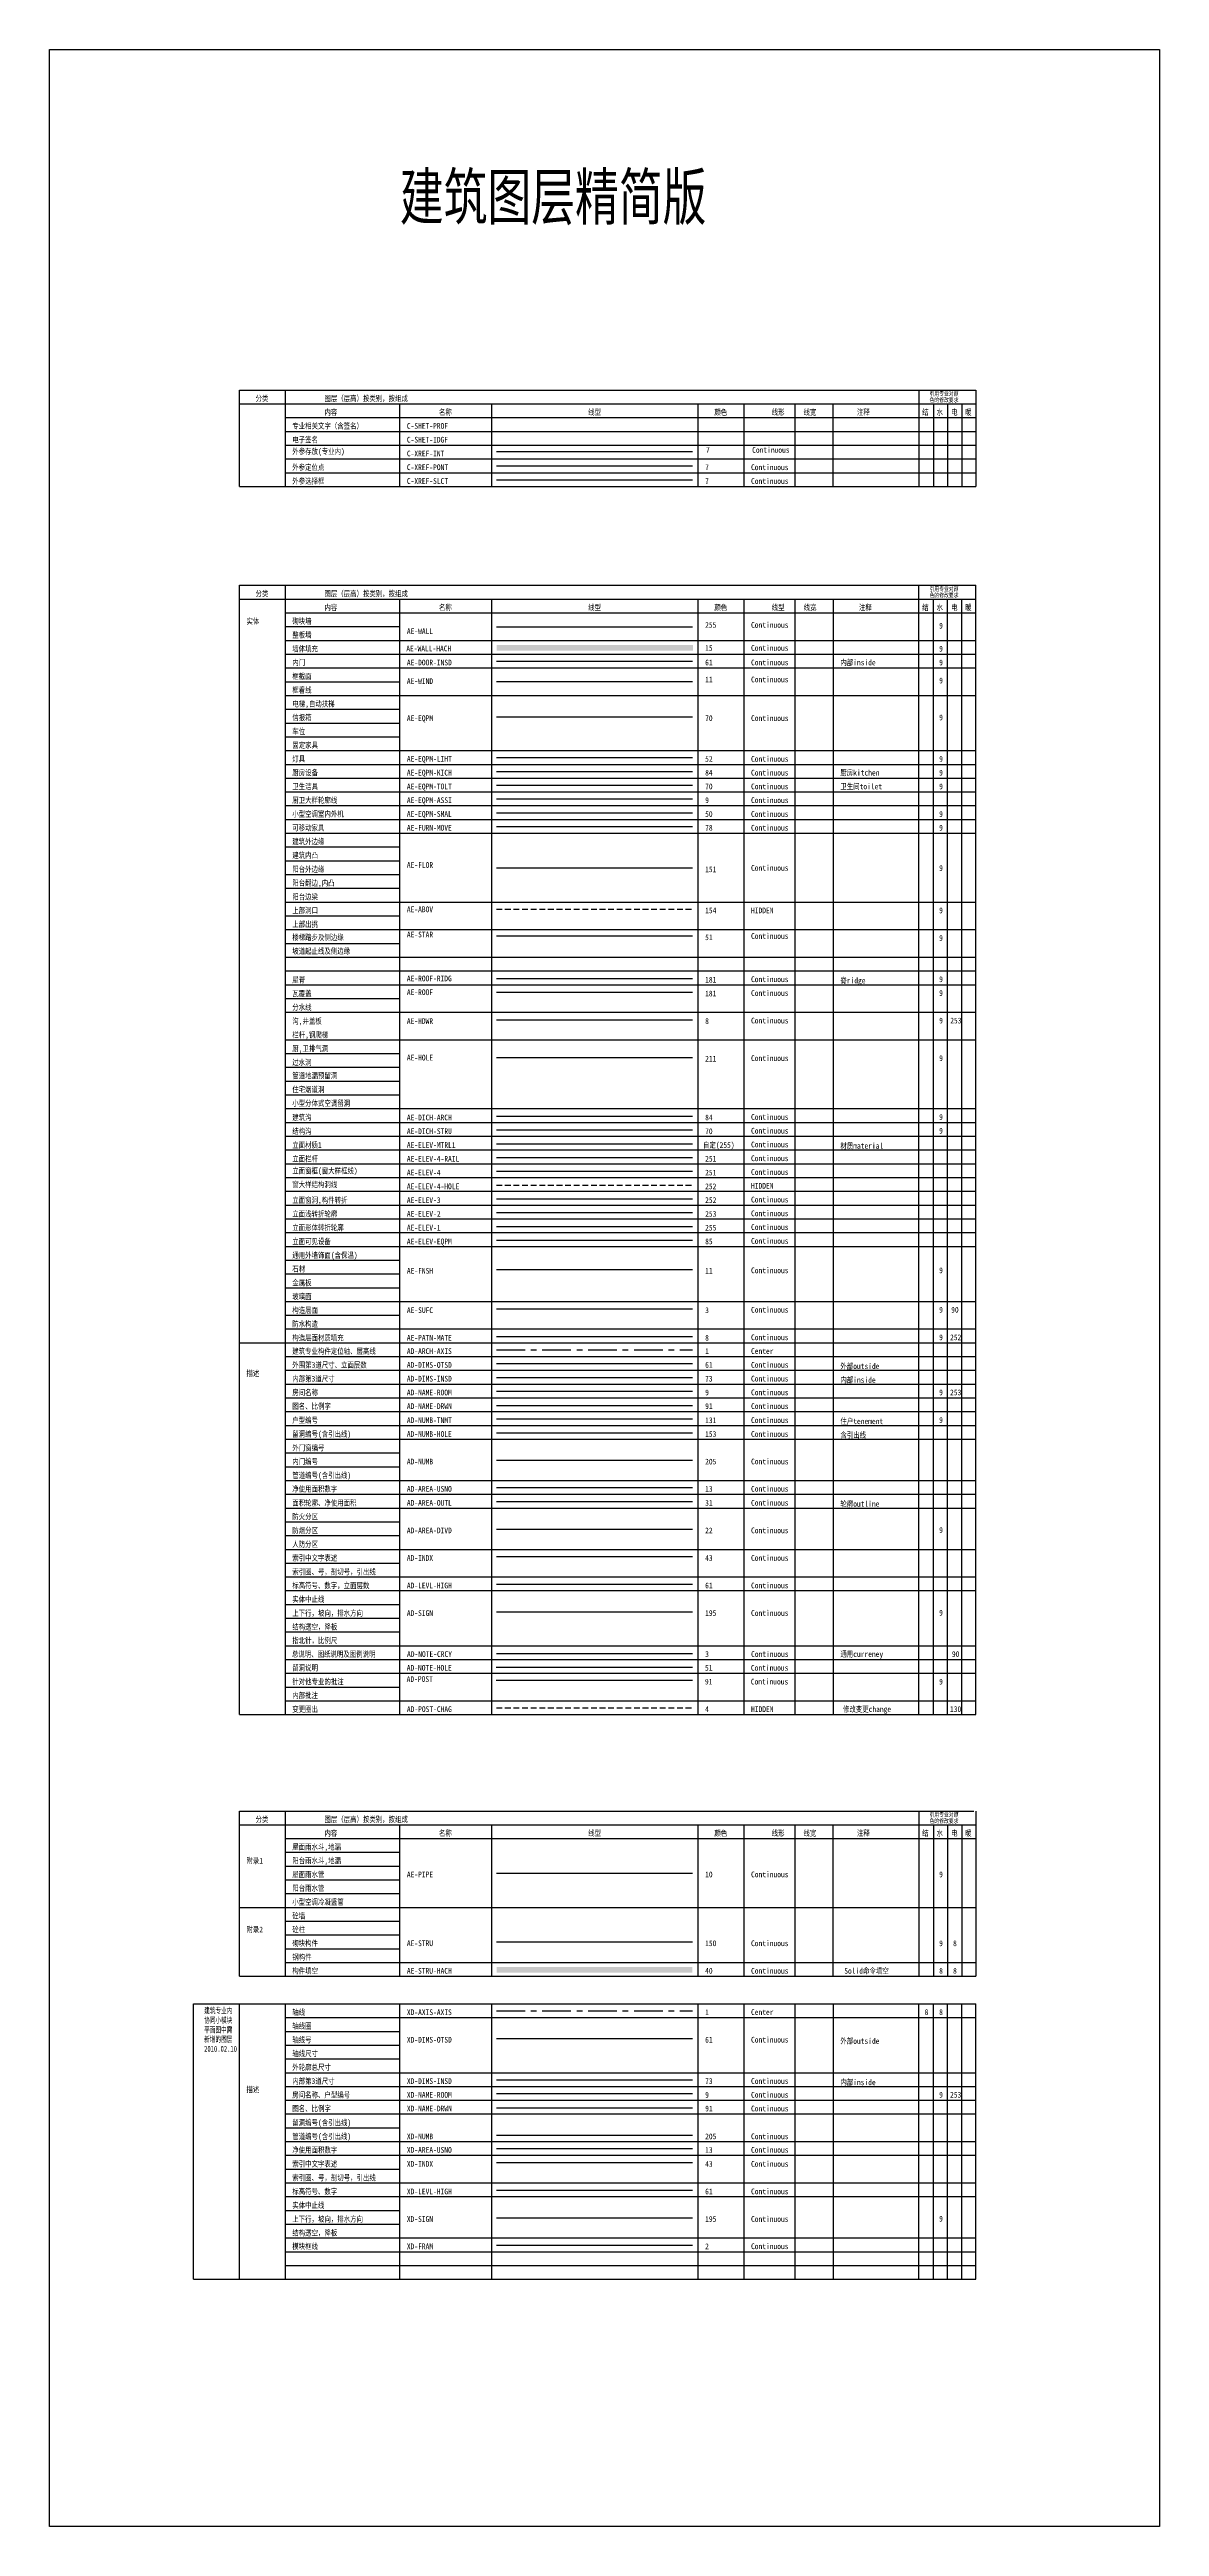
# Model space of a CAD drawing. Extents: x 517308145 to 518943416, y 3499250121 to 3500095483.
# Drawn here: x 517308145 to 517356522, y 3499250121 to 3499358032 of the extents above.
import ezdxf

# ---------------------------------------------------------------- set-up
doc = ezdxf.new("R2010")
doc.units = 0
doc.header["$LTSCALE"] = 1000
doc.header["$MEASUREMENT"] = 0
doc.linetypes.add('CENTER', pattern=[2, 1.25, -0.25, 0.25, -0.25])
doc.linetypes.add('HIDDEN', pattern=[0.375, 0.25, -0.125])
doc.layers.get('DEFPOINTS').update_dxf_attribs({"color": 8, "linetype": 'CONTINUOUS'})
for name, color, linetype in [('AD-ARCH-AXIS', 1, 'CENTER'), ('AD-AREA-DIVD', 22, 'CONTINUOUS'), ('AD-AREA-OUTL', 31, 'CONTINUOUS'), ('AD-AREA-USNO', 13, 'CONTINUOUS'), ('AD-DIMS-INSD', 73, 'CONTINUOUS'), ('AD-DIMS-OTSD', 61, 'CONTINUOUS'), ('AD-INDX', 43, 'CONTINUOUS'), ('AD-LEVL-HIGH', 61, 'CONTINUOUS'), ('AD-NAME-DRWN', 91, 'CONTINUOUS'), ('AD-NAME-ROOM', 9, 'CONTINUOUS'), ('AD-NOTE-CRCY', 3, 'CONTINUOUS'), ('AD-NOTE-HOLE', 51, 'CONTINUOUS'), ('AD-NUMB', 205, 'CONTINUOUS'), ('AD-NUMB-HOLE', 153, 'CONTINUOUS'), ('AD-NUMB-TNMT', 131, 'CONTINUOUS'), ('AD-POST', 91, 'CONTINUOUS'), ('AD-POST-CHAG', 4, 'HIDDEN'), ('AD-SIGN', 195, 'CONTINUOUS'), ('AE-ABOV', 154, 'HIDDEN'), ('AE-DICH-ARCH', 84, 'CONTINUOUS'), ('AE-DICH-STRU', 70, 'CONTINUOUS'), ('AE-DOOR-INSD', 61, 'CONTINUOUS'), ('AE-ELEV-1', 255, 'CONTINUOUS'), ('AE-ELEV-2', 253, 'CONTINUOUS'), ('AE-ELEV-3', 252, 'CONTINUOUS'), ('AE-ELEV-4', 251, 'CONTINUOUS'), ('AE-ELEV-4-HOLE', 252, 'HIDDEN'), ('AE-ELEV-4-RAIL', 251, 'CONTINUOUS'), ('AE-ELEV-EQPM', 85, 'CONTINUOUS'), ('AE-ELEV-MTRL1', 7, 'CONTINUOUS'), ('AE-EQPM', 70, 'CONTINUOUS'), ('AE-EQPM-ASSI', 9, 'CONTINUOUS'), ('AE-EQPM-KICH', 84, 'CONTINUOUS'), ('AE-EQPM-LIHT', 52, 'CONTINUOUS'), ('AE-EQPM-SMAL', 50, 'CONTINUOUS'), ('AE-EQPM-TOLT', 70, 'CONTINUOUS'), ('AE-FLOR', 151, 'CONTINUOUS'), ('AE-FNSH', 11, 'CONTINUOUS'), ('AE-FURN-MOVE', 78, 'CONTINUOUS'), ('AE-HDWR', 8, 'CONTINUOUS'), ('AE-HOLE', 211, 'CONTINUOUS'), ('AE-PATN-MATE', 8, 'CONTINUOUS'), ('AE-PIPE', 10, 'CONTINUOUS'), ('AE-ROOF', 181, 'CONTINUOUS'), ('AE-ROOF-RIDG', 181, 'CONTINUOUS'), ('AE-STAR', 51, 'CONTINUOUS'), ('AE-STRU', 150, 'CONTINUOUS'), ('AE-STRU-HACH', 40, 'CONTINUOUS'), ('AE-SUFC', 3, 'CONTINUOUS'), ('AE-WALL', 255, 'CONTINUOUS'), ('AE-WALL-HACH', 15, 'CONTINUOUS'), ('AE-WIND', 11, 'CONTINUOUS'), ('C-XREF-INT', 7, 'CONTINUOUS'), ('XD-AREA-USNO', 13, 'CONTINUOUS'), ('XD-AXIS-AXIS', 1, 'CENTER'), ('XD-DIMS-INSD', 73, 'CONTINUOUS'), ('XD-DIMS-OTSD', 61, 'CONTINUOUS'), ('XD-INDX', 43, 'CONTINUOUS'), ('XD-LEVL-HIGH', 61, 'CONTINUOUS'), ('XD-NAME-DRWN', 91, 'CONTINUOUS'), ('XD-NAME-ROOM', 9, 'CONTINUOUS'), ('XD-NUMB', 205, 'CONTINUOUS'), ('XD-SIGN', 195, 'CONTINUOUS')]:
    doc.layers.add(name, color=color, linetype=linetype)
for name, color, linetype, plot in [('C-XREF-PONT', 7, 'CONTINUOUS', False), ('C-XREF-SLCT', 7, 'CONTINUOUS', False), ('XD-FRAM', 2, 'CONTINUOUS', False)]:
    doc.layers.add(name, color=color, linetype=linetype, plot=plot)
doc.styles.add('TH-STYLE1', font='', dxfattribs={"width": 0.7})
doc.styles.get('TH-STYLE1').set_extended_font_data('STFangsong')

msp = doc.modelspace()

# ---------------------------------------------------------------- linework, layer by layer
at = {"layer": 'AD-ARCH-AXIS'}
msp.add_line((517327621, 3499301382), (517336173, 3499301382), dxfattribs=at)
at = {"layer": 'AD-AREA-DIVD'}
msp.add_line((517327621, 3499293572), (517336173, 3499293572), dxfattribs=at)
at = {"layer": 'AD-AREA-OUTL'}
msp.add_line((517327621, 3499294772), (517336173, 3499294772), dxfattribs=at)
at = {"layer": 'AD-AREA-USNO'}
msp.add_line((517327621, 3499295382), (517336173, 3499295382), dxfattribs=at)
at = {"layer": 'AD-DIMS-INSD'}
msp.add_line((517327621, 3499300182), (517336173, 3499300182), dxfattribs=at)
at = {"layer": 'AD-DIMS-OTSD'}
msp.add_line((517327621, 3499300782), (517336173, 3499300782), dxfattribs=at)
at = {"layer": 'AD-INDX'}
msp.add_line((517327621, 3499292372), (517336173, 3499292372), dxfattribs=at)
at = {"layer": 'AD-LEVL-HIGH'}
msp.add_line((517327621, 3499291172), (517336173, 3499291172), dxfattribs=at)
at = {"layer": 'AD-NAME-DRWN'}
msp.add_line((517327621, 3499298953), (517336173, 3499298953), dxfattribs=at)
at = {"layer": 'AD-NAME-ROOM'}
msp.add_line((517327621, 3499299582), (517336173, 3499299582), dxfattribs=at)
at = {"layer": 'AD-NOTE-CRCY'}
msp.add_line((517327623, 3499288153), (517336176, 3499288153), dxfattribs=at)
at = {"layer": 'AD-NOTE-HOLE'}
msp.add_line((517327616, 3499287553), (517336169, 3499287553), dxfattribs=at)
at = {"layer": 'AD-NUMB'}
msp.add_line((517327621, 3499296572), (517336173, 3499296572), dxfattribs=at)
at = {"layer": 'AD-NUMB-HOLE'}
msp.add_line((517327621, 3499297772), (517336173, 3499297772), dxfattribs=at)
at = {"layer": 'AD-NUMB-TNMT'}
msp.add_line((517327621, 3499298372), (517336173, 3499298372), dxfattribs=at)
at = {"layer": 'AD-POST'}
msp.add_line((517327611, 3499286985), (517336164, 3499286985), dxfattribs=at)
at = {"layer": 'AD-POST-CHAG'}
msp.add_line((517327621, 3499285785), (517336174, 3499285785), dxfattribs=at)
at = {"layer": 'AD-SIGN'}
msp.add_line((517327621, 3499289972), (517336173, 3499289972), dxfattribs=at)
at = {"layer": 'AE-ABOV'}
msp.add_line((517327621, 3499320585), (517336173, 3499320585), dxfattribs=at)
at = {"layer": 'AE-DICH-ARCH'}
msp.add_line((517327621, 3499311563), (517336173, 3499311563), dxfattribs=at)
at = {"layer": 'AE-DICH-STRU'}
msp.add_line((517327621, 3499310963), (517336173, 3499310963), dxfattribs=at)
at = {"layer": 'AE-DOOR-INSD'}
msp.add_line((517327621, 3499331385), (517336173, 3499331385), dxfattribs=at)
at = {"layer": 'AE-ELEV-1'}
msp.add_line((517327621, 3499306763), (517336173, 3499306763), dxfattribs=at)
at = {"layer": 'AE-ELEV-2'}
msp.add_line((517327621, 3499307363), (517336173, 3499307363), dxfattribs=at)
at = {"layer": 'AE-ELEV-3'}
msp.add_line((517327621, 3499307963), (517336173, 3499307963), dxfattribs=at)
at = {"layer": 'AE-ELEV-4'}
msp.add_line((517327621, 3499309163), (517336173, 3499309163), dxfattribs=at)
at = {"layer": 'AE-ELEV-4-HOLE'}
msp.add_line((517327621, 3499308563), (517336173, 3499308563), dxfattribs=at)
at = {"layer": 'AE-ELEV-4-RAIL'}
msp.add_line((517327621, 3499309763), (517336173, 3499309763), dxfattribs=at)
at = {"layer": 'AE-ELEV-EQPM'}
msp.add_line((517327621, 3499306163), (517336173, 3499306163), dxfattribs=at)
at = {"layer": 'AE-ELEV-MTRL1'}
msp.add_line((517327621, 3499310363), (517336173, 3499310363), dxfattribs=at)
at = {"layer": 'AE-EQPM'}
msp.add_line((517327621, 3499328959), (517336173, 3499328959), dxfattribs=at)
at = {"layer": 'AE-EQPM-ASSI', "color": 9}
msp.add_line((517327621, 3499325385), (517336173, 3499325385), dxfattribs=at)
at = {"layer": 'AE-EQPM-KICH'}
msp.add_line((517327621, 3499326585), (517336173, 3499326585), dxfattribs=at)
at = {"layer": 'AE-EQPM-LIHT'}
msp.add_line((517327621, 3499327185), (517336173, 3499327185), dxfattribs=at)
at = {"layer": 'AE-EQPM-SMAL'}
msp.add_line((517327621, 3499324785), (517336173, 3499324785), dxfattribs=at)
at = {"layer": 'AE-EQPM-TOLT'}
msp.add_line((517327621, 3499325985), (517336173, 3499325985), dxfattribs=at)
at = {"layer": 'AE-FLOR'}
msp.add_line((517327621, 3499322375), (517336173, 3499322375), dxfattribs=at)
at = {"layer": 'AE-FNSH'}
msp.add_line((517327621, 3499304881), (517336173, 3499304881), dxfattribs=at)
at = {"layer": 'AE-FURN-MOVE'}
msp.add_line((517327621, 3499324185), (517336173, 3499324185), dxfattribs=at)
at = {"layer": 'AE-HDWR'}
msp.add_line((517327621, 3499315763), (517336173, 3499315763), dxfattribs=at)
at = {"layer": 'AE-HOLE'}
msp.add_line((517327621, 3499314123), (517336173, 3499314123), dxfattribs=at)
at = {"layer": 'AE-PATN-MATE'}
msp.add_line((517327621, 3499301966), (517336173, 3499301966), dxfattribs=at)
at = {"layer": 'AE-PIPE'}
msp.add_line((517327621, 3499278585), (517336173, 3499278585), dxfattribs=at)
at = {"layer": 'AE-ROOF'}
msp.add_line((517327621, 3499316963), (517336173, 3499316963), dxfattribs=at)
at = {"layer": 'AE-ROOF-RIDG'}
msp.add_line((517327621, 3499317563), (517336173, 3499317563), dxfattribs=at)
at = {"layer": 'AE-STAR'}
msp.add_line((517327621, 3499319413), (517336173, 3499319413), dxfattribs=at)
at = {"layer": 'AE-STRU'}
msp.add_line((517327621, 3499275585), (517336173, 3499275585), dxfattribs=at)
at = {"layer": 'AE-STRU-HACH'}
msp.add_solid([(517327631, 3499274491), (517327631, 3499274251), (517336159, 3499274491), (517336159, 3499274251)], dxfattribs=at)
at = {"layer": 'AE-SUFC'}
msp.add_line((517327621, 3499303166), (517336173, 3499303166), dxfattribs=at)
at = {"layer": 'AE-WALL'}
msp.add_line((517327621, 3499332876), (517336173, 3499332876), dxfattribs=at)
at = {"layer": 'AE-WALL-HACH'}
msp.add_solid([(517327640, 3499332084), (517327640, 3499331844), (517336185, 3499332084), (517336185, 3499331844)], dxfattribs=at)
at = {"layer": 'AE-WIND'}
msp.add_line((517327621, 3499330496), (517336173, 3499330496), dxfattribs=at)
at = {"layer": 'C-XREF-INT'}
msp.add_line((517327621, 3499340521), (517336173, 3499340521), dxfattribs=at)
at = {"layer": 'C-XREF-PONT'}
msp.add_line((517327621, 3499339891), (517336173, 3499339891), dxfattribs=at)
at = {"layer": 'C-XREF-SLCT'}
msp.add_line((517327621, 3499339291), (517336173, 3499339291), dxfattribs=at)
at = {"layer": 'DEFPOINTS'}
for p, q in [((517316426, 3499338998), (517316426, 3499343198)), ((517316426, 3499343198), (517348516, 3499343198)), ((517318426, 3499338998), (517318426, 3499343198)), ((517346040, 3499343198), (517346040, 3499338998)), ((517348516, 3499343198), (517348516, 3499338998)), ((517316426, 3499342598), (517348516, 3499342598)), ((517323420, 3499338998), (517323420, 3499342598)), ((517327420, 3499338998), (517327420, 3499342598)), ((517336420, 3499338998), (517336420, 3499342598)), ((517338420, 3499338998), (517338420, 3499342598)), ((517340641, 3499338998), (517340641, 3499342598)), ((517342306, 3499338998), (517342306, 3499342598)), ((517346672, 3499342598), (517346672, 3499338998)), ((517347278, 3499342598), (517347278, 3499338998)), ((517347910, 3499342598), (517347910, 3499338998)), ((517318426, 3499341998), (517348516, 3499341998)), ((517318426, 3499341998), (517348516, 3499341998)), ((517318426, 3499341398), (517348516, 3499341398)), ((517318426, 3499340798), (517348516, 3499340798)), ((517318426, 3499340198), (517348516, 3499340198)), ((517316426, 3499338998), (517348516, 3499338998)), ((517318426, 3499339598), (517348516, 3499339598)), ((517318426, 3499339598), (517348516, 3499339598)), ((517316426, 3499334691), (517348516, 3499334691)), ((517316426, 3499285491), (517316426, 3499334691)), ((517318426, 3499285491), (517318426, 3499334691)), ((517346040, 3499285491), (517346040, 3499334691)), ((517348516, 3499285491), (517348516, 3499334691)), ((517316426, 3499334091), (517348516, 3499334091)), ((517318426, 3499333491), (517348516, 3499333491)), ((517318426, 3499333491), (517323420, 3499333491)), ((517323420, 3499285491), (517323420, 3499334091)), ((517327420, 3499285491), (517327420, 3499334091)), ((517336420, 3499285491), (517336420, 3499334091)), ((517338420, 3499285491), (517338420, 3499334091)), ((517340646, 3499285491), (517340646, 3499334091)), ((517342314, 3499285491), (517342314, 3499334091)), ((517346672, 3499285491), (517346672, 3499334091)), ((517347278, 3499285491), (517347278, 3499334091)), ((517347910, 3499285491), (517347910, 3499334091)), ((517318426, 3499332891), (517323420, 3499332891)), ((517318426, 3499332291), (517348516, 3499332291)), ((517318426, 3499331691), (517348516, 3499331691)), ((517318426, 3499331091), (517348516, 3499331091)), ((517318426, 3499330491), (517323420, 3499330491)), ((517318426, 3499330491), (517323420, 3499330491)), ((517318426, 3499329891), (517348516, 3499329891)), ((517318426, 3499329891), (517323420, 3499329891)), ((517318426, 3499329291), (517323420, 3499329291)), ((517318426, 3499328691), (517323420, 3499328691)), ((517318426, 3499328091), (517323420, 3499328091)), ((517318426, 3499327491), (517348516, 3499327491)), ((517318426, 3499326891), (517348516, 3499326891)), ((517318426, 3499326291), (517348516, 3499326291)), ((517318426, 3499325691), (517348516, 3499325691)), ((517318426, 3499325091), (517348516, 3499325091)), ((517318426, 3499324491), (517348516, 3499324491)), ((517318426, 3499323891), (517348516, 3499323891)), ((517318426, 3499323291), (517323420, 3499323291)), ((517318426, 3499323291), (517323420, 3499323291)), ((517318426, 3499323291), (517323420, 3499323291)), ((517318426, 3499322691), (517323420, 3499322691)), ((517318426, 3499322091), (517323420, 3499322091)), ((517318426, 3499321491), (517323420, 3499321491)), ((517318426, 3499320891), (517348516, 3499320891)), ((517318426, 3499320291), (517323420, 3499320291)), ((517318426, 3499319691), (517348516, 3499319691)), ((517318426, 3499319091), (517323420, 3499319091)), ((517318426, 3499318491), (517348516, 3499318491)), ((517318426, 3499317891), (517348516, 3499317891)), ((517318426, 3499317291), (517348516, 3499317291)), ((517318426, 3499316691), (517323420, 3499316691)), ((517318426, 3499316091), (517348516, 3499316091)), ((517318426, 3499314891), (517348516, 3499314891)), ((517318426, 3499314291), (517323420, 3499314291)), ((517318426, 3499313691), (517323420, 3499313691)), ((517318426, 3499313091), (517323420, 3499313091)), ((517318426, 3499312491), (517323420, 3499312491)), ((517318426, 3499311891), (517348516, 3499311891)), ((517318426, 3499311291), (517348516, 3499311291)), ((517318426, 3499310691), (517348516, 3499310691)), ((517318426, 3499310091), (517348516, 3499310091)), ((517318426, 3499309491), (517348516, 3499309491)), ((517318426, 3499308891), (517348516, 3499308891)), ((517318426, 3499308291), (517348516, 3499308291)), ((517318426, 3499307691), (517348516, 3499307691)), ((517318426, 3499307091), (517348516, 3499307091)), ((517318426, 3499306491), (517348516, 3499306491)), ((517318426, 3499305891), (517348516, 3499305891)), ((517327420, 3499305891), (517348516, 3499305891)), ((517318426, 3499305291), (517323420, 3499305291)), ((517318426, 3499304691), (517323420, 3499304691)), ((517318426, 3499304091), (517323420, 3499304091)), ((517318426, 3499303491), (517348516, 3499303491)), ((517318426, 3499302891), (517323420, 3499302891)), ((517318426, 3499302291), (517348516, 3499302291)), ((517316426, 3499301691), (517348516, 3499301691)), ((517318426, 3499301091), (517348516, 3499301091)), ((517318426, 3499300491), (517348516, 3499300491)), ((517318426, 3499299891), (517348516, 3499299891)), ((517318426, 3499299291), (517348516, 3499299291)), ((517318426, 3499298691), (517348516, 3499298691)), ((517318426, 3499298091), (517348516, 3499298091)), ((517318426, 3499297491), (517348516, 3499297491)), ((517318426, 3499296891), (517323420, 3499296891)), ((517318426, 3499296291), (517323420, 3499296291)), ((517318426, 3499295691), (517348516, 3499295691)), ((517318426, 3499295091), (517348516, 3499295091)), ((517318426, 3499294491), (517348516, 3499294491)), ((517318426, 3499293891), (517323420, 3499293891)), ((517318426, 3499293291), (517323420, 3499293291)), ((517318426, 3499292691), (517348516, 3499292691)), ((517318426, 3499292091), (517323420, 3499292091)), ((517318426, 3499291491), (517348516, 3499291491)), ((517318426, 3499290891), (517348516, 3499290891)), ((517318426, 3499290291), (517323420, 3499290291)), ((517318426, 3499289691), (517323420, 3499289691)), ((517318426, 3499289091), (517323420, 3499289091)), ((517318426, 3499288491), (517348516, 3499288491)), ((517318426, 3499287891), (517348516, 3499287891)), ((517318426, 3499287291), (517348516, 3499287291)), ((517318426, 3499286691), (517323420, 3499286691)), ((517318426, 3499286091), (517348516, 3499286091)), ((517316426, 3499285491), (517348516, 3499285491)), ((517316426, 3499274091), (517316426, 3499281291)), ((517316426, 3499281291), (517348426, 3499281291)), ((517316426, 3499280691), (517348516, 3499280691)), ((517318426, 3499274091), (517318426, 3499281291)), ((517323420, 3499274091), (517323420, 3499280691)), ((517327420, 3499274091), (517327420, 3499280691)), ((517336420, 3499274091), (517336420, 3499280691)), ((517338420, 3499274091), (517338420, 3499280691)), ((517340641, 3499274091), (517340641, 3499280691)), ((517342306, 3499274091), (517342306, 3499280691)), ((517346040, 3499281291), (517346040, 3499274091)), ((517346672, 3499280691), (517346672, 3499274091)), ((517347278, 3499280691), (517347278, 3499274091)), ((517347910, 3499280691), (517347910, 3499274091)), ((517348516, 3499281291), (517348516, 3499274091)), ((517318426, 3499280091), (517348516, 3499280091)), ((517318426, 3499280091), (517348516, 3499280091)), ((517318426, 3499279491), (517323420, 3499279491)), ((517318426, 3499278891), (517323420, 3499278891)), ((517318426, 3499278291), (517323420, 3499278291)), ((517318426, 3499278291), (517323420, 3499278291)), ((517318426, 3499277691), (517323420, 3499277691)), ((517316426, 3499277091), (517348516, 3499277091)), ((517318426, 3499276491), (517323420, 3499276491)), ((517318426, 3499275891), (517323420, 3499275891)), ((517318426, 3499275291), (517323420, 3499275291)), ((517316426, 3499274091), (517348516, 3499274091)), ((517318426, 3499274691), (517348516, 3499274691)), ((517314426, 3499272891), (517348516, 3499272891)), ((517314426, 3499260891), (517314426, 3499272891)), ((517316426, 3499260891), (517316426, 3499272891)), ((517318426, 3499260891), (517318426, 3499272891)), ((517318426, 3499272291), (517348516, 3499272291)), ((517323420, 3499260891), (517323420, 3499272891)), ((517327420, 3499260891), (517327420, 3499272891)), ((517336420, 3499260891), (517336420, 3499272891)), ((517338420, 3499260891), (517338420, 3499272891)), ((517340646, 3499260891), (517340646, 3499272891)), ((517342314, 3499260891), (517342314, 3499272891)), ((517346040, 3499260891), (517346040, 3499272891)), ((517346672, 3499260891), (517346672, 3499272891)), ((517347278, 3499260891), (517347278, 3499272891)), ((517347910, 3499260891), (517347910, 3499272891)), ((517348516, 3499260891), (517348516, 3499272891)), ((517318426, 3499271691), (517323420, 3499271691)), ((517318426, 3499271091), (517323420, 3499271091)), ((517318426, 3499270491), (517323420, 3499270491)), ((517318426, 3499269891), (517348516, 3499269891)), ((517318426, 3499269291), (517348516, 3499269291)), ((517318426, 3499268691), (517348516, 3499268691)), ((517318426, 3499268091), (517348516, 3499268091)), ((517318426, 3499267491), (517323420, 3499267491)), ((517318426, 3499266891), (517348516, 3499266891)), ((517318426, 3499266291), (517348516, 3499266291)), ((517318426, 3499266291), (517348516, 3499266291)), ((517318426, 3499265691), (517323420, 3499265691)), ((517318426, 3499265091), (517348516, 3499265091)), ((517318426, 3499264491), (517348516, 3499264491)), ((517318426, 3499263891), (517323420, 3499263891)), ((517318426, 3499263291), (517323420, 3499263291)), ((517318426, 3499262691), (517348516, 3499262691)), ((517318426, 3499262091), (517348516, 3499262091)), ((517318426, 3499261491), (517348516, 3499261491)), ((517314426, 3499260891), (517348516, 3499260891)), ((517316426, 3499260891), (517348426, 3499260891))]:
    msp.add_line(p, q, dxfattribs=at)
msp.add_lwpolyline([(517308145, 3499358032), (517356522, 3499358032), (517356522, 3499250121), (517308145, 3499250121)], close=True, dxfattribs=at)
at = {"layer": 'XD-AREA-USNO'}
msp.add_line((517327621, 3499266582), (517336173, 3499266582), dxfattribs=at)
at = {"layer": 'XD-AXIS-AXIS'}
msp.add_line((517327621, 3499272580), (517336173, 3499272580), dxfattribs=at)
at = {"layer": 'XD-DIMS-INSD'}
msp.add_line((517327621, 3499269582), (517336173, 3499269582), dxfattribs=at)
at = {"layer": 'XD-DIMS-OTSD'}
msp.add_line((517327621, 3499271382), (517336173, 3499271382), dxfattribs=at)
at = {"layer": 'XD-FRAM'}
msp.add_line((517327621, 3499262382), (517336173, 3499262382), dxfattribs=at)
at = {"layer": 'XD-INDX'}
msp.add_line((517327621, 3499265972), (517336173, 3499265972), dxfattribs=at)
at = {"layer": 'XD-LEVL-HIGH'}
msp.add_line((517327621, 3499264772), (517336173, 3499264772), dxfattribs=at)
at = {"layer": 'XD-NAME-DRWN'}
msp.add_line((517327621, 3499268353), (517336173, 3499268353), dxfattribs=at)
at = {"layer": 'XD-NAME-ROOM'}
msp.add_line((517327621, 3499268982), (517336173, 3499268982), dxfattribs=at)
at = {"layer": 'XD-NUMB'}
msp.add_line((517327621, 3499267172), (517336173, 3499267172), dxfattribs=at)
at = {"layer": 'XD-SIGN'}
msp.add_line((517327621, 3499263572), (517336173, 3499263572), dxfattribs=at)

# ---------------------------------------------------------------- texts
at = {"layer": 'AD-ARCH-AXIS', "style": 'TH-STYLE1', "width": 0.8}
for s, p in [('建筑专业构件定位轴、层高线', (517318726, 3499301200)), ('AD-ARCH-AXIS', (517323720, 3499301200)), ('1', (517336720, 3499301200)), ('Center', (517338720, 3499301203))]:
    msp.add_text(s, height=250, dxfattribs=at).set_placement(p)
at = {"layer": 'AD-AREA-DIVD', "style": 'TH-STYLE1', "width": 0.8}
for s, p in [('防火分区', (517318726, 3499293990)), ('防烟分区', (517318726, 3499293390)), ('AD-AREA-DIVD', (517323720, 3499293390)), ('22', (517336720, 3499293390)), ('Continuous', (517338720, 3499293392)), ('人防分区', (517318726, 3499292790))]:
    msp.add_text(s, height=250, dxfattribs=at).set_placement(p)
at = {"layer": 'AD-AREA-OUTL', "style": 'TH-STYLE1', "width": 0.8}
for s, p in [('面积轮廓、净使用面积', (517318726, 3499294590)), ('AD-AREA-OUTL', (517323720, 3499294590)), ('31', (517336720, 3499294590)), ('Continuous', (517338720, 3499294592)), ('轮廓outline', (517342614, 3499294547))]:
    msp.add_text(s, height=250, dxfattribs=at).set_placement(p)
at = {"layer": 'AD-AREA-USNO', "style": 'TH-STYLE1', "width": 0.8}
for s, p in [('净使用面积数字', (517318726, 3499295200)), ('AD-AREA-USNO', (517323720, 3499295200)), ('13', (517336720, 3499295200)), ('Continuous', (517338720, 3499295203))]:
    msp.add_text(s, height=250, dxfattribs=at).set_placement(p)
at = {"layer": 'AD-DIMS-INSD', "style": 'TH-STYLE1', "width": 0.8}
for s, p in [('内部第3道尺寸', (517318726, 3499300000)), ('AD-DIMS-INSD', (517323720, 3499300000)), ('73', (517336720, 3499300000)), ('Continuous', (517338720, 3499300003)), ('内部inside', (517342614, 3499299947))]:
    msp.add_text(s, height=250, dxfattribs=at).set_placement(p)
at = {"layer": 'AD-DIMS-OTSD', "style": 'TH-STYLE1', "width": 0.8}
for s, p in [('外围第3道尺寸、立面层数', (517318726, 3499300600)), ('AD-DIMS-OTSD', (517323720, 3499300600)), ('61', (517336720, 3499300600)), ('Continuous', (517338720, 3499300603)), ('外部outside', (517342614, 3499300547))]:
    msp.add_text(s, height=250, dxfattribs=at).set_placement(p)
at = {"layer": 'AD-INDX', "style": 'TH-STYLE1', "width": 0.8}
for s, p in [('索引中文字表述', (517318726, 3499292190)), ('AD-INDX', (517323720, 3499292190)), ('43', (517336720, 3499292190)), ('Continuous', (517338720, 3499292192)), ('索引圈、号，剖切号，引出线', (517318726, 3499291590))]:
    msp.add_text(s, height=250, dxfattribs=at).set_placement(p)
at = {"layer": 'AD-LEVL-HIGH', "style": 'TH-STYLE1', "width": 0.8}
for s, p in [('标高符号、数字，立面层数', (517318726, 3499290990)), ('AD-LEVL-HIGH', (517323720, 3499290990)), ('61', (517336720, 3499290990)), ('Continuous', (517338720, 3499290992))]:
    msp.add_text(s, height=250, dxfattribs=at).set_placement(p)
at = {"layer": 'AD-NAME-DRWN', "style": 'TH-STYLE1', "width": 0.8}
for s, p in [('图名、比例字', (517318726, 3499298803)), ('AD-NAME-DRWN', (517323720, 3499298803)), ('91', (517336720, 3499298803)), ('Continuous', (517338720, 3499298803))]:
    msp.add_text(s, height=250, dxfattribs=at).set_placement(p)
at = {"layer": 'AD-NAME-ROOM', "style": 'TH-STYLE1', "width": 0.8}
for s, p in [('房间名称', (517318726, 3499299400)), ('AD-NAME-ROOM', (517323720, 3499299400)), ('9', (517336720, 3499299400)), ('Continuous', (517338720, 3499299403))]:
    msp.add_text(s, height=250, dxfattribs=at).set_placement(p)
at = {"layer": 'AD-NOTE-CRCY', "style": 'TH-STYLE1', "width": 0.8}
for s, p in [('总说明、图纸说明及图例说明', (517318712, 3499288003)), ('AD-NOTE-CRCY', (517323727, 3499288003)), ('3', (517336722, 3499288003)), ('Continuous', (517338722, 3499288003)), ('通用curreney', (517342614, 3499288003))]:
    msp.add_text(s, height=250, dxfattribs=at).set_placement(p)
at = {"layer": 'AD-NOTE-HOLE', "style": 'TH-STYLE1', "width": 0.8}
for s, p in [('留洞说明', (517318726, 3499287403)), ('AD-NOTE-HOLE', (517323716, 3499287403)), ('51', (517336716, 3499287403)), ('Continuous', (517338716, 3499287403))]:
    msp.add_text(s, height=250, dxfattribs=at).set_placement(p)
at = {"layer": 'AD-NUMB', "style": 'TH-STYLE1', "width": 0.8}
for s, p in [('外门窗编号', (517318726, 3499296990)), ('管道编号(含引出线)', (517318726, 3499295790)), ('内门编号', (517318726, 3499296390)), ('AD-NUMB', (517323720, 3499296390)), ('205', (517336720, 3499296390)), ('Continuous', (517338720, 3499296392))]:
    msp.add_text(s, height=250, dxfattribs=at).set_placement(p)
at = {"layer": 'AD-NUMB-HOLE', "style": 'TH-STYLE1', "width": 0.8}
for s, p in [('留洞编号(含引出线)', (517318726, 3499297590)), ('AD-NUMB-HOLE', (517323720, 3499297590)), ('153', (517336720, 3499297590)), ('Continuous', (517338720, 3499297592)), ('含引出线', (517342614, 3499297547))]:
    msp.add_text(s, height=250, dxfattribs=at).set_placement(p)
at = {"layer": 'AD-NUMB-TNMT', "style": 'TH-STYLE1', "width": 0.8}
for s, p in [('户型编号', (517318726, 3499298190)), ('AD-NUMB-TNMT', (517323720, 3499298190)), ('131', (517336720, 3499298190)), ('Continuous', (517338720, 3499298192)), ('住户tenement', (517342614, 3499298147))]:
    msp.add_text(s, height=250, dxfattribs=at).set_placement(p)
at = {"layer": 'AD-POST', "style": 'TH-STYLE1', "width": 0.8}
for s, p in [('针对他专业的批注', (517318726, 3499286803)), ('AD-POST', (517323710, 3499286914)), ('91', (517336710, 3499286803)), ('Continuous', (517338710, 3499286803)), ('内部批注', (517318726, 3499286203))]:
    msp.add_text(s, height=250, dxfattribs=at).set_placement(p)
at = {"layer": 'AD-POST-CHAG', "style": 'TH-STYLE1', "width": 0.8}
for s, p in [('变更圈出', (517318726, 3499285603)), ('AD-POST-CHAG', (517323721, 3499285603)), ('4', (517336721, 3499285603)), ('HIDDEN', (517338721, 3499285603)), ('修改变更change', (517342726, 3499285603))]:
    msp.add_text(s, height=250, dxfattribs=at).set_placement(p)
at = {"layer": 'AD-SIGN', "style": 'TH-STYLE1', "width": 0.8}
for s, p in [('实体中止线', (517318726, 3499290390)), ('结构透空，降板', (517318726, 3499289190)), ('上下行，坡向，排水方向', (517318726, 3499289790)), ('AD-SIGN', (517323720, 3499289790)), ('195', (517336720, 3499289790)), ('Continuous', (517338720, 3499289792)), ('指北针，比例尺', (517318726, 3499288590))]:
    msp.add_text(s, height=250, dxfattribs=at).set_placement(p)
at = {"layer": 'AE-ABOV', "style": 'TH-STYLE1', "width": 0.8}
for s, p in [('上部洞口', (517318726, 3499320403)), ('AE-ABOV', (517323720, 3499320450)), ('154', (517336720, 3499320403)), ('HIDDEN', (517338720, 3499320403)), ('上部出挑', (517318726, 3499319803))]:
    msp.add_text(s, height=250, dxfattribs=at).set_placement(p)
at = {"layer": 'AE-DICH-ARCH', "style": 'TH-STYLE1', "width": 0.8}
for s, p in [('建筑沟', (517318726, 3499311381)), ('AE-DICH-ARCH', (517323720, 3499311381)), ('84', (517336720, 3499311381)), ('Continuous', (517338720, 3499311403))]:
    msp.add_text(s, height=250, dxfattribs=at).set_placement(p)
at = {"layer": 'AE-DICH-STRU', "style": 'TH-STYLE1', "width": 0.8}
for s, p in [('结构沟', (517318726, 3499310781)), ('AE-DICH-STRU', (517323720, 3499310781)), ('70', (517336720, 3499310781)), ('Continuous', (517338720, 3499310803))]:
    msp.add_text(s, height=250, dxfattribs=at).set_placement(p)
at = {"layer": 'AE-DOOR-INSD', "style": 'TH-STYLE1', "width": 0.8}
for s, p in [('内门', (517318726, 3499331203)), ('AE-DOOR-INSD', (517323720, 3499331203)), ('61', (517336720, 3499331203)), ('Continuous', (517338720, 3499331203)), ('内部inside', (517342614, 3499331203))]:
    msp.add_text(s, height=250, dxfattribs=at).set_placement(p)
at = {"layer": 'AE-ELEV-1', "style": 'TH-STYLE1', "width": 0.8}
for s, p in [('立面形体转折轮廓', (517318726, 3499306581)), ('AE-ELEV-1', (517323720, 3499306581)), ('255', (517336720, 3499306581)), ('Continuous', (517338720, 3499306603))]:
    msp.add_text(s, height=250, dxfattribs=at).set_placement(p)
at = {"layer": 'AE-ELEV-2', "style": 'TH-STYLE1', "width": 0.8}
for s, p in [('立面浅转折轮廓', (517318726, 3499307181)), ('AE-ELEV-2', (517323720, 3499307181)), ('253', (517336720, 3499307181)), ('Continuous', (517338720, 3499307203))]:
    msp.add_text(s, height=250, dxfattribs=at).set_placement(p)
at = {"layer": 'AE-ELEV-3', "style": 'TH-STYLE1', "width": 0.8}
for s, p in [('立面窗洞,构件转折', (517318726, 3499307781)), ('AE-ELEV-3', (517323720, 3499307781)), ('252', (517336720, 3499307781)), ('Continuous', (517338720, 3499307803))]:
    msp.add_text(s, height=250, dxfattribs=at).set_placement(p)
at = {"layer": 'AE-ELEV-4', "style": 'TH-STYLE1', "width": 0.8}
for s, p in [('立面窗框(窗大样框线)', (517318726, 3499309061)), ('AE-ELEV-4', (517323720, 3499308981)), ('251', (517336720, 3499308981)), ('Continuous', (517338720, 3499309003))]:
    msp.add_text(s, height=250, dxfattribs=at).set_placement(p)
at = {"layer": 'AE-ELEV-4-HOLE', "style": 'TH-STYLE1', "width": 0.8}
for s, p in [('窗大样结构洞线', (517318726, 3499308461)), ('AE-ELEV-4-HOLE', (517323720, 3499308381)), ('252', (517336720, 3499308381)), ('HIDDEN', (517338720, 3499308403))]:
    msp.add_text(s, height=250, dxfattribs=at).set_placement(p)
at = {"layer": 'AE-ELEV-4-RAIL', "style": 'TH-STYLE1', "width": 0.8}
for s, p in [('立面栏杆', (517318726, 3499309581)), ('AE-ELEV-4-RAIL', (517323720, 3499309581)), ('251', (517336720, 3499309581)), ('Continuous', (517338720, 3499309603))]:
    msp.add_text(s, height=250, dxfattribs=at).set_placement(p)
at = {"layer": 'AE-ELEV-EQPM', "style": 'TH-STYLE1', "width": 0.8}
for s, p in [('立面可见设备', (517318726, 3499305981)), ('AE-ELEV-EQPM', (517323720, 3499305981)), ('85', (517336720, 3499305981)), ('Continuous', (517338720, 3499306003))]:
    msp.add_text(s, height=250, dxfattribs=at).set_placement(p)
at = {"layer": 'AE-ELEV-MTRL1', "style": 'TH-STYLE1', "width": 0.8}
for s, p in [('立面材质1', (517318726, 3499310181)), ('AE-ELEV-MTRL1', (517323720, 3499310181)), ('自定(255)', (517336627, 3499310181)), ('Continuous', (517338720, 3499310203)), ('材质material', (517342614, 3499310147))]:
    msp.add_text(s, height=250, dxfattribs=at).set_placement(p)
at = {"layer": 'AE-EQPM', "style": 'TH-STYLE1', "width": 0.8}
for s, p in [('信报箱', (517318726, 3499328803)), ('电梯,自动扶梯', (517318726, 3499329403)), ('车位', (517318726, 3499328203)), ('AE-EQPM', (517323720, 3499328777)), ('70', (517336720, 3499328777)), ('Continuous', (517338720, 3499328777)), ('固定家具', (517318726, 3499327603))]:
    msp.add_text(s, height=250, dxfattribs=at).set_placement(p)
at = {"layer": 'AE-EQPM-ASSI', "color": 9, "style": 'TH-STYLE1', "width": 0.8}
for s, p in [('厨卫大样轮廓线', (517318726, 3499325203)), ('AE-EQPM-ASSI', (517323720, 3499325203)), ('9', (517336720, 3499325203)), ('Continuous', (517338720, 3499325203))]:
    msp.add_text(s, height=250, dxfattribs=at).set_placement(p)
at = {"layer": 'AE-EQPM-KICH', "style": 'TH-STYLE1', "width": 0.8}
for s, p in [('厨房设备', (517318726, 3499326403)), ('AE-EQPM-KICH', (517323720, 3499326403)), ('84', (517336720, 3499326403)), ('Continuous', (517338720, 3499326403)), ('厨房kitchen', (517342614, 3499326403))]:
    msp.add_text(s, height=250, dxfattribs=at).set_placement(p)
at = {"layer": 'AE-EQPM-LIHT', "style": 'TH-STYLE1', "width": 0.8}
for s, p in [('灯具', (517318726, 3499327003)), ('AE-EQPM-LIHT', (517323720, 3499327003)), ('52', (517336720, 3499327003)), ('Continuous', (517338720, 3499327003))]:
    msp.add_text(s, height=250, dxfattribs=at).set_placement(p)
at = {"layer": 'AE-EQPM-SMAL', "style": 'TH-STYLE1', "width": 0.8}
for s, p in [('小型空调室内外机', (517318726, 3499324603)), ('AE-EQPM-SMAL', (517323720, 3499324603)), ('50', (517336720, 3499324603)), ('Continuous', (517338720, 3499324603))]:
    msp.add_text(s, height=250, dxfattribs=at).set_placement(p)
at = {"layer": 'AE-EQPM-TOLT', "style": 'TH-STYLE1', "width": 0.8}
for s, p in [('卫生洁具', (517318726, 3499325803)), ('AE-EQPM-TOLT', (517323720, 3499325803)), ('70', (517336720, 3499325803)), ('Continuous', (517338720, 3499325803)), ('卫生间toilet', (517342614, 3499325803))]:
    msp.add_text(s, height=250, dxfattribs=at).set_placement(p)
at = {"layer": 'AE-FLOR', "style": 'TH-STYLE1', "width": 0.8}
for s, p in [('建筑外边缘', (517318726, 3499323403)), ('建筑内凸', (517318726, 3499322803)), ('AE-FLOR', (517323720, 3499322381)), ('阳台外边缘', (517318726, 3499322197)), ('阳台翻边,内凸', (517318726, 3499321597)), ('151', (517336720, 3499322193)), ('Continuous', (517338720, 3499322254)), ('阳台边梁', (517318726, 3499320997))]:
    msp.add_text(s, height=250, dxfattribs=at).set_placement(p)
at = {"layer": 'AE-FNSH', "style": 'TH-STYLE1', "width": 0.8}
for s, p in [('通用外墙饰面(含保温)', (517318726, 3499305381)), ('石材', (517318726, 3499304781)), ('金属板', (517318726, 3499304181)), ('AE-FNSH', (517323720, 3499304699)), ('11', (517336720, 3499304699)), ('Continuous', (517338720, 3499304721)), ('玻璃面', (517318726, 3499303581))]:
    msp.add_text(s, height=250, dxfattribs=at).set_placement(p)
at = {"layer": 'AE-FURN-MOVE', "style": 'TH-STYLE1', "width": 0.8}
for s, p in [('可移动家具', (517318726, 3499324003)), ('AE-FURN-MOVE', (517323720, 3499324003)), ('78', (517336720, 3499324003)), ('Continuous', (517338720, 3499324003))]:
    msp.add_text(s, height=250, dxfattribs=at).set_placement(p)
at = {"layer": 'AE-HDWR', "style": 'TH-STYLE1', "width": 0.8}
for s, p in [('栏杆,钢爬梯', (517318726, 3499314981)), ('沟,井盖板', (517318726, 3499315581)), ('AE-HDWR', (517323720, 3499315581)), ('8', (517336720, 3499315581)), ('Continuous', (517338720, 3499315603))]:
    msp.add_text(s, height=250, dxfattribs=at).set_placement(p)
at = {"layer": 'AE-HOLE', "style": 'TH-STYLE1', "width": 0.8}
for s, p in [('厨,卫排气洞', (517318726, 3499314381)), ('过水洞', (517318726, 3499313781)), ('AE-HOLE', (517323720, 3499313989)), ('211', (517336720, 3499313942)), ('Continuous', (517338720, 3499313963)), ('住宅烟道洞', (517318726, 3499312603)), ('管道地漏预留洞', (517318726, 3499313203)), ('小型分体式空调留洞', (517318726, 3499312003))]:
    msp.add_text(s, height=250, dxfattribs=at).set_placement(p)
at = {"layer": 'AE-PATN-MATE', "style": 'TH-STYLE1', "width": 0.8}
for s, p in [('构造层面材质填充', (517318726, 3499301784)), ('AE-PATN-MATE', (517323720, 3499301784)), ('8', (517336720, 3499301784)), ('Continuous', (517338720, 3499301803))]:
    msp.add_text(s, height=250, dxfattribs=at).set_placement(p)
at = {"layer": 'AE-PIPE', "style": 'TH-STYLE1', "width": 0.8}
for s, p in [('屋面雨水斗,地漏', (517318726, 3499279603)), ('屋面雨水管', (517318726, 3499278403)), ('阳台雨水斗,地漏', (517318726, 3499279003)), ('AE-PIPE', (517323720, 3499278403)), ('10', (517336720, 3499278403)), ('Continuous', (517338720, 3499278403)), ('小型空调冷凝竖管', (517318726, 3499277203)), ('阳台雨水管', (517318726, 3499277803))]:
    msp.add_text(s, height=250, dxfattribs=at).set_placement(p)
at = {"layer": 'AE-ROOF', "style": 'TH-STYLE1', "width": 0.8}
for s, p in [('分水线', (517318726, 3499316181)), ('瓦覆盖', (517318726, 3499316781)), ('AE-ROOF', (517323720, 3499316838)), ('181', (517336720, 3499316781)), ('Continuous', (517338720, 3499316803))]:
    msp.add_text(s, height=250, dxfattribs=at).set_placement(p)
at = {"layer": 'AE-ROOF-RIDG', "style": 'TH-STYLE1', "width": 0.8}
for s, p in [('屋脊', (517318726, 3499317381)), ('AE-ROOF-RIDG', (517323720, 3499317438)), ('181', (517336720, 3499317381)), ('Continuous', (517338720, 3499317403)), ('脊ridge', (517342614, 3499317347))]:
    msp.add_text(s, height=250, dxfattribs=at).set_placement(p)
at = {"layer": 'AE-STAR', "style": 'TH-STYLE1', "width": 0.8}
for s, p in [('楼梯踏步及侧边缘', (517318726, 3499319231)), ('AE-STAR', (517323720, 3499319351)), ('51', (517336720, 3499319231)), ('Continuous', (517338720, 3499319288)), ('坡道起止线及侧边缘', (517318726, 3499318631))]:
    msp.add_text(s, height=250, dxfattribs=at).set_placement(p)
at = {"layer": 'AE-STRU', "style": 'TH-STYLE1', "width": 0.8}
for s, p in [('砼墙', (517318726, 3499276603)), ('砼柱', (517318726, 3499276003)), ('砌块构件', (517318726, 3499275403)), ('AE-STRU', (517323720, 3499275403)), ('150', (517336720, 3499275403)), ('Continuous', (517338720, 3499275403)), ('钢构件', (517318726, 3499274803))]:
    msp.add_text(s, height=250, dxfattribs=at).set_placement(p)
at = {"layer": 'AE-STRU-HACH', "style": 'TH-STYLE1', "width": 0.8}
for s, p in [('构件填空', (517318726, 3499274203)), ('AE-STRU-HACH', (517323720, 3499274203)), ('40', (517336720, 3499274203)), ('Continuous', (517338720, 3499274203)), ('Solid命令填空', (517342784, 3499274203))]:
    msp.add_text(s, height=250, dxfattribs=at).set_placement(p)
at = {"layer": 'AE-SUFC', "style": 'TH-STYLE1', "width": 0.8}
for s, p in [('构造层面', (517318726, 3499302984)), ('AE-SUFC', (517323720, 3499302984)), ('3', (517336720, 3499302984)), ('Continuous', (517338720, 3499303003)), ('防水构造', (517318726, 3499302384))]:
    msp.add_text(s, height=250, dxfattribs=at).set_placement(p)
at = {"layer": 'AE-WALL', "style": 'TH-STYLE1', "width": 0.8}
for s, p in [('砌块墙', (517318726, 3499333003)), ('整板墙', (517318726, 3499332403)), ('AE-WALL', (517323720, 3499332568)), ('255', (517336720, 3499332840)), ('Continuous', (517338720, 3499332840))]:
    msp.add_text(s, height=250, dxfattribs=at).set_placement(p)
at = {"layer": 'AE-WALL-HACH', "style": 'TH-STYLE1', "width": 0.8}
for s, p in [('墙体填充', (517318726, 3499331803)), ('AE-WALL-HACH', (517323695, 3499331815)), ('15', (517336720, 3499331837)), ('Continuous', (517338720, 3499331837))]:
    msp.add_text(s, height=250, dxfattribs=at).set_placement(p)
at = {"layer": 'AE-WIND', "style": 'TH-STYLE1', "width": 0.8}
for s, p in [('框截面', (517318726, 3499330603)), ('框看线', (517318726, 3499330003)), ('AE-WIND', (517323720, 3499330394)), ('11', (517336720, 3499330462)), ('Continuous', (517338720, 3499330462))]:
    msp.add_text(s, height=250, dxfattribs=at).set_placement(p)
at = {"layer": 'C-XREF-INT', "style": 'TH-STYLE1', "width": 0.8}
for s, p in [('外参存放(专业内)', (517318726, 3499340401)), ('C-XREF-INT', (517323720, 3499340309)), ('7', (517336759, 3499340464)), ('Continuous', (517338768, 3499340464))]:
    msp.add_text(s, height=250, dxfattribs=at).set_placement(p)
at = {"layer": 'C-XREF-PONT', "style": 'TH-STYLE1', "width": 0.8}
for s, p in [('外参定位点', (517318726, 3499339709)), ('C-XREF-PONT', (517323720, 3499339709)), ('7', (517336720, 3499339709)), ('Continuous', (517338720, 3499339709))]:
    msp.add_text(s, height=250, dxfattribs=at).set_placement(p)
at = {"layer": 'C-XREF-SLCT', "style": 'TH-STYLE1', "width": 0.8}
for s, p in [('外参选择框', (517318726, 3499339109)), ('C-XREF-SLCT', (517323720, 3499339109)), ('7', (517336720, 3499339109)), ('Continuous', (517338720, 3499339109))]:
    msp.add_text(s, height=250, dxfattribs=at).set_placement(p)
at = {"layer": 'DEFPOINTS', "style": 'TH-STYLE1'}
for s, height, width, p in [('建筑图层精简版', 2000, 0.7, (517323411, 3499350620)), ('引用专业对颜', 187.5, 0.8, (517346501, 3499342944)), ('分类', 250, 0.8, (517317126, 3499342709)), ('图层（层高）按类别，按组成', 250, 0.8, (517320126, 3499342709)), ('内容', 250, 0.8, (517320126, 3499342109)), ('名称', 250, 0.8, (517325120, 3499342109)), ('线型', 250, 0.8, (517331620, 3499342109)), ('颜色', 250, 0.8, (517337120, 3499342109)), ('线形', 250, 0.8, (517339620, 3499342109)), ('线宽', 250, 0.8, (517341006, 3499342109)), ('注释', 250, 0.8, (517343335, 3499342109)), ('结', 250, 0.8, (517346177, 3499342109)), ('色的修改要求', 187.5, 0.8, (517346501, 3499342673)), ('水', 250, 0.8, (517346809, 3499342109)), ('电', 250, 0.8, (517347440, 3499342109)), ('暖', 250, 0.8, (517348047, 3499342109)), ('专业相关文字（含签名）', 250, 0.8, (517318726, 3499341509)), ('电子签名', 250, 0.8, (517318726, 3499340909)), ('C-SHET-PROF', 250, 0.8, (517323720, 3499341509)), ('C-SHET-IDGF', 250, 0.8, (517323720, 3499340909)), ('分类', 250, 0.8, (517317126, 3499334203)), ('图层（层高）按类别，按组成', 250, 0.8, (517320126, 3499334203)), ('引用专业对颜', 187.5, 0.8, (517346501, 3499334437)), ('内容', 250, 0.8, (517320126, 3499333603)), ('名称', 250, 0.8, (517325120, 3499333603)), ('线型', 250, 0.8, (517331620, 3499333603)), ('颜色', 250, 0.8, (517337120, 3499333603)), ('线型', 250, 0.8, (517339620, 3499333603)), ('线宽', 250, 0.8, (517341014, 3499333603)), ('注释', 250, 0.8, (517343424, 3499333603)), ('结', 250, 0.8, (517346177, 3499333603)), ('色的修改要求', 187.5, 0.8, (517346501, 3499334166)), ('水', 250, 0.8, (517346809, 3499333603)), ('电', 250, 0.8, (517347440, 3499333603)), ('暖', 250, 0.8, (517348047, 3499333603)), ('实体', 250, 0.8, (517316726, 3499333003)), ('9', 250, 0.8, (517346919, 3499332806)), ('9', 250, 0.8, (517346919, 3499331803)), ('9', 250, 0.8, (517346919, 3499331203)), ('9', 250, 0.8, (517346919, 3499330417)), ('9', 250, 0.8, (517346919, 3499328809)), ('9', 250, 0.8, (517346919, 3499327003)), ('9', 250, 0.8, (517346919, 3499326403)), ('9', 250, 0.8, (517346919, 3499325803)), ('9', 250, 0.8, (517346919, 3499324603)), ('9', 250, 0.8, (517346919, 3499324003)), ('9', 250, 0.8, (517346919, 3499322250)), ('9', 250, 0.8, (517346919, 3499320403)), ('9', 250, 0.8, (517346919, 3499319203)), ('9', 250, 0.8, (517346919, 3499317403)), ('9', 250, 0.8, (517346919, 3499316803)), ('9', 250, 0.8, (517346919, 3499315603)), ('253', 250, 0.8, (517347404, 3499315603)), ('9', 250, 0.8, (517346919, 3499313963)), ('9', 250, 0.8, (517346919, 3499311403)), ('9', 250, 0.8, (517346919, 3499310803)), ('9', 250, 0.8, (517346919, 3499304721)), ('9', 250, 0.8, (517346919, 3499303003)), ('90', 250, 0.8, (517347443, 3499303003)), ('9', 250, 0.8, (517346919, 3499301803)), ('252', 250, 0.8, (517347396, 3499301803)), ('描述', 250, 0.8, (517316726, 3499300233)), ('9', 250, 0.8, (517346919, 3499299403)), ('253', 250, 0.8, (517347396, 3499299403)), ('9', 250, 0.8, (517346919, 3499298203)), ('9', 250, 0.8, (517346919, 3499293403)), ('9', 250, 0.8, (517346919, 3499289803)), ('90', 250, 0.8, (517347476, 3499288003)), ('9', 250, 0.8, (517346919, 3499286803)), ('130', 250, 0.8, (517347391, 3499285603)), ('分类', 250, 0.8, (517317126, 3499280803)), ('图层（层高）按类别，按组成', 250, 0.8, (517320126, 3499280803)), ('色的修改要求', 187.5, 0.8, (517346501, 3499280766)), ('引用专业对颜', 187.5, 0.8, (517346501, 3499281037)), ('内容', 250, 0.8, (517320126, 3499280203)), ('名称', 250, 0.8, (517325120, 3499280203)), ('线型', 250, 0.8, (517331620, 3499280203)), ('颜色', 250, 0.8, (517337120, 3499280203)), ('线形', 250, 0.8, (517339620, 3499280203)), ('线宽', 250, 0.8, (517341006, 3499280203)), ('注释', 250, 0.8, (517343335, 3499280203)), ('结', 250, 0.8, (517346177, 3499280203)), ('水', 250, 0.8, (517346809, 3499280203)), ('电', 250, 0.8, (517347440, 3499280203)), ('暖', 250, 0.8, (517348047, 3499280203)), ('附录1', 250, 0.8, (517316726, 3499279003)), ('9', 250, 0.8, (517346919, 3499278403)), ('附录2', 250, 0.8, (517316726, 3499276003)), ('9', 250, 0.8, (517346919, 3499275403)), ('8', 250, 0.8, (517347526, 3499275403)), ('8', 250, 0.8, (517346919, 3499274203)), ('8', 250, 0.8, (517347526, 3499274203)), ('8', 250, 0.8, (517346288, 3499272403)), ('8', 250, 0.8, (517346919, 3499272403)), ('描述', 250, 0.8, (517316726, 3499269033)), ('9', 250, 0.8, (517346919, 3499268803)), ('253', 250, 0.8, (517347396, 3499268803)), ('9', 250, 0.8, (517346919, 3499263403))]:
    msp.add_text(s, height=height, dxfattribs=dict(at, width=width)).set_placement(p)
at = {"layer": 'DEFPOINTS', "insert": (517314886, 3499272722), "char_height": 250, "width": 1399.68, "attachment_point": 1, "style": 'TH-STYLE1'}
msp.add_mtext('建筑专业内协同小模块平面图中需新增的图层2010.02.10', dxfattribs=at)
at = {"layer": 'XD-AREA-USNO', "style": 'TH-STYLE1', "width": 0.8}
for s, p in [('净使用面积数字', (517318726, 3499266400)), ('XD-AREA-USNO', (517323720, 3499266400)), ('13', (517336720, 3499266400)), ('Continuous', (517338720, 3499266403))]:
    msp.add_text(s, height=250, dxfattribs=at).set_placement(p)
at = {"layer": 'XD-AXIS-AXIS', "style": 'TH-STYLE1', "width": 0.8}
for s, p in [('轴线', (517318726, 3499272398)), ('XD-AXIS-AXIS', (517323720, 3499272398)), ('1', (517336720, 3499272398)), ('Center', (517338720, 3499272403))]:
    msp.add_text(s, height=250, dxfattribs=at).set_placement(p)
at = {"layer": 'XD-DIMS-INSD', "style": 'TH-STYLE1', "width": 0.8}
for s, p in [('内部第3道尺寸', (517318726, 3499269400)), ('XD-DIMS-INSD', (517323720, 3499269400)), ('73', (517336720, 3499269400)), ('Continuous', (517338720, 3499269403)), ('内部inside', (517342614, 3499269347))]:
    msp.add_text(s, height=250, dxfattribs=at).set_placement(p)
at = {"layer": 'XD-DIMS-OTSD', "style": 'TH-STYLE1', "width": 0.8}
for s, p in [('轴线圈', (517318726, 3499271798)), ('轴线号', (517318726, 3499271200)), ('轴线尺寸', (517318726, 3499270600)), ('XD-DIMS-OTSD', (517323720, 3499271200)), ('61', (517336720, 3499271200)), ('Continuous', (517338720, 3499271203)), ('外部outside', (517342614, 3499271147)), ('外轮廓总尺寸', (517318726, 3499270000))]:
    msp.add_text(s, height=250, dxfattribs=at).set_placement(p)
at = {"layer": 'XD-FRAM', "style": 'TH-STYLE1', "width": 0.8}
for s, p in [('模块框线', (517318726, 3499262200)), ('XD-FRAM', (517323720, 3499262200)), ('2', (517336720, 3499262200)), ('Continuous', (517338720, 3499262203))]:
    msp.add_text(s, height=250, dxfattribs=at).set_placement(p)
at = {"layer": 'XD-INDX', "style": 'TH-STYLE1', "width": 0.8}
for s, p in [('索引中文字表述', (517318726, 3499265790)), ('索引圈、号，剖切号，引出线', (517318726, 3499265190)), ('XD-INDX', (517323720, 3499265790)), ('43', (517336720, 3499265790)), ('Continuous', (517338720, 3499265792))]:
    msp.add_text(s, height=250, dxfattribs=at).set_placement(p)
at = {"layer": 'XD-LEVL-HIGH', "style": 'TH-STYLE1', "width": 0.8}
for s, p in [('标高符号、数字', (517318726, 3499264590)), ('XD-LEVL-HIGH', (517323720, 3499264590)), ('61', (517336720, 3499264590)), ('Continuous', (517338720, 3499264592))]:
    msp.add_text(s, height=250, dxfattribs=at).set_placement(p)
at = {"layer": 'XD-NAME-DRWN', "style": 'TH-STYLE1', "width": 0.8}
for s, p in [('图名、比例字', (517318726, 3499268203)), ('XD-NAME-DRWN', (517323720, 3499268203)), ('91', (517336720, 3499268203)), ('Continuous', (517338720, 3499268203))]:
    msp.add_text(s, height=250, dxfattribs=at).set_placement(p)
at = {"layer": 'XD-NAME-ROOM', "style": 'TH-STYLE1', "width": 0.8}
for s, p in [('房间名称、户型编号', (517318726, 3499268800)), ('XD-NAME-ROOM', (517323720, 3499268800)), ('9', (517336720, 3499268800)), ('Continuous', (517338720, 3499268803))]:
    msp.add_text(s, height=250, dxfattribs=at).set_placement(p)
at = {"layer": 'XD-NUMB', "style": 'TH-STYLE1', "width": 0.8}
for s, p in [('留洞编号(含引出线)', (517318726, 3499267590)), ('管道编号(含引出线)', (517318726, 3499266990)), ('XD-NUMB', (517323720, 3499266990)), ('205', (517336720, 3499266990)), ('Continuous', (517338720, 3499266992))]:
    msp.add_text(s, height=250, dxfattribs=at).set_placement(p)
at = {"layer": 'XD-SIGN', "style": 'TH-STYLE1', "width": 0.8}
for s, p in [('上下行，坡向，排水方向', (517318726, 3499263390)), ('实体中止线', (517318726, 3499263990)), ('XD-SIGN', (517323720, 3499263390)), ('195', (517336720, 3499263390)), ('Continuous', (517338720, 3499263392)), ('结构透空，降板', (517318726, 3499262790))]:
    msp.add_text(s, height=250, dxfattribs=at).set_placement(p)

doc.saveas('drawing.dxf')
